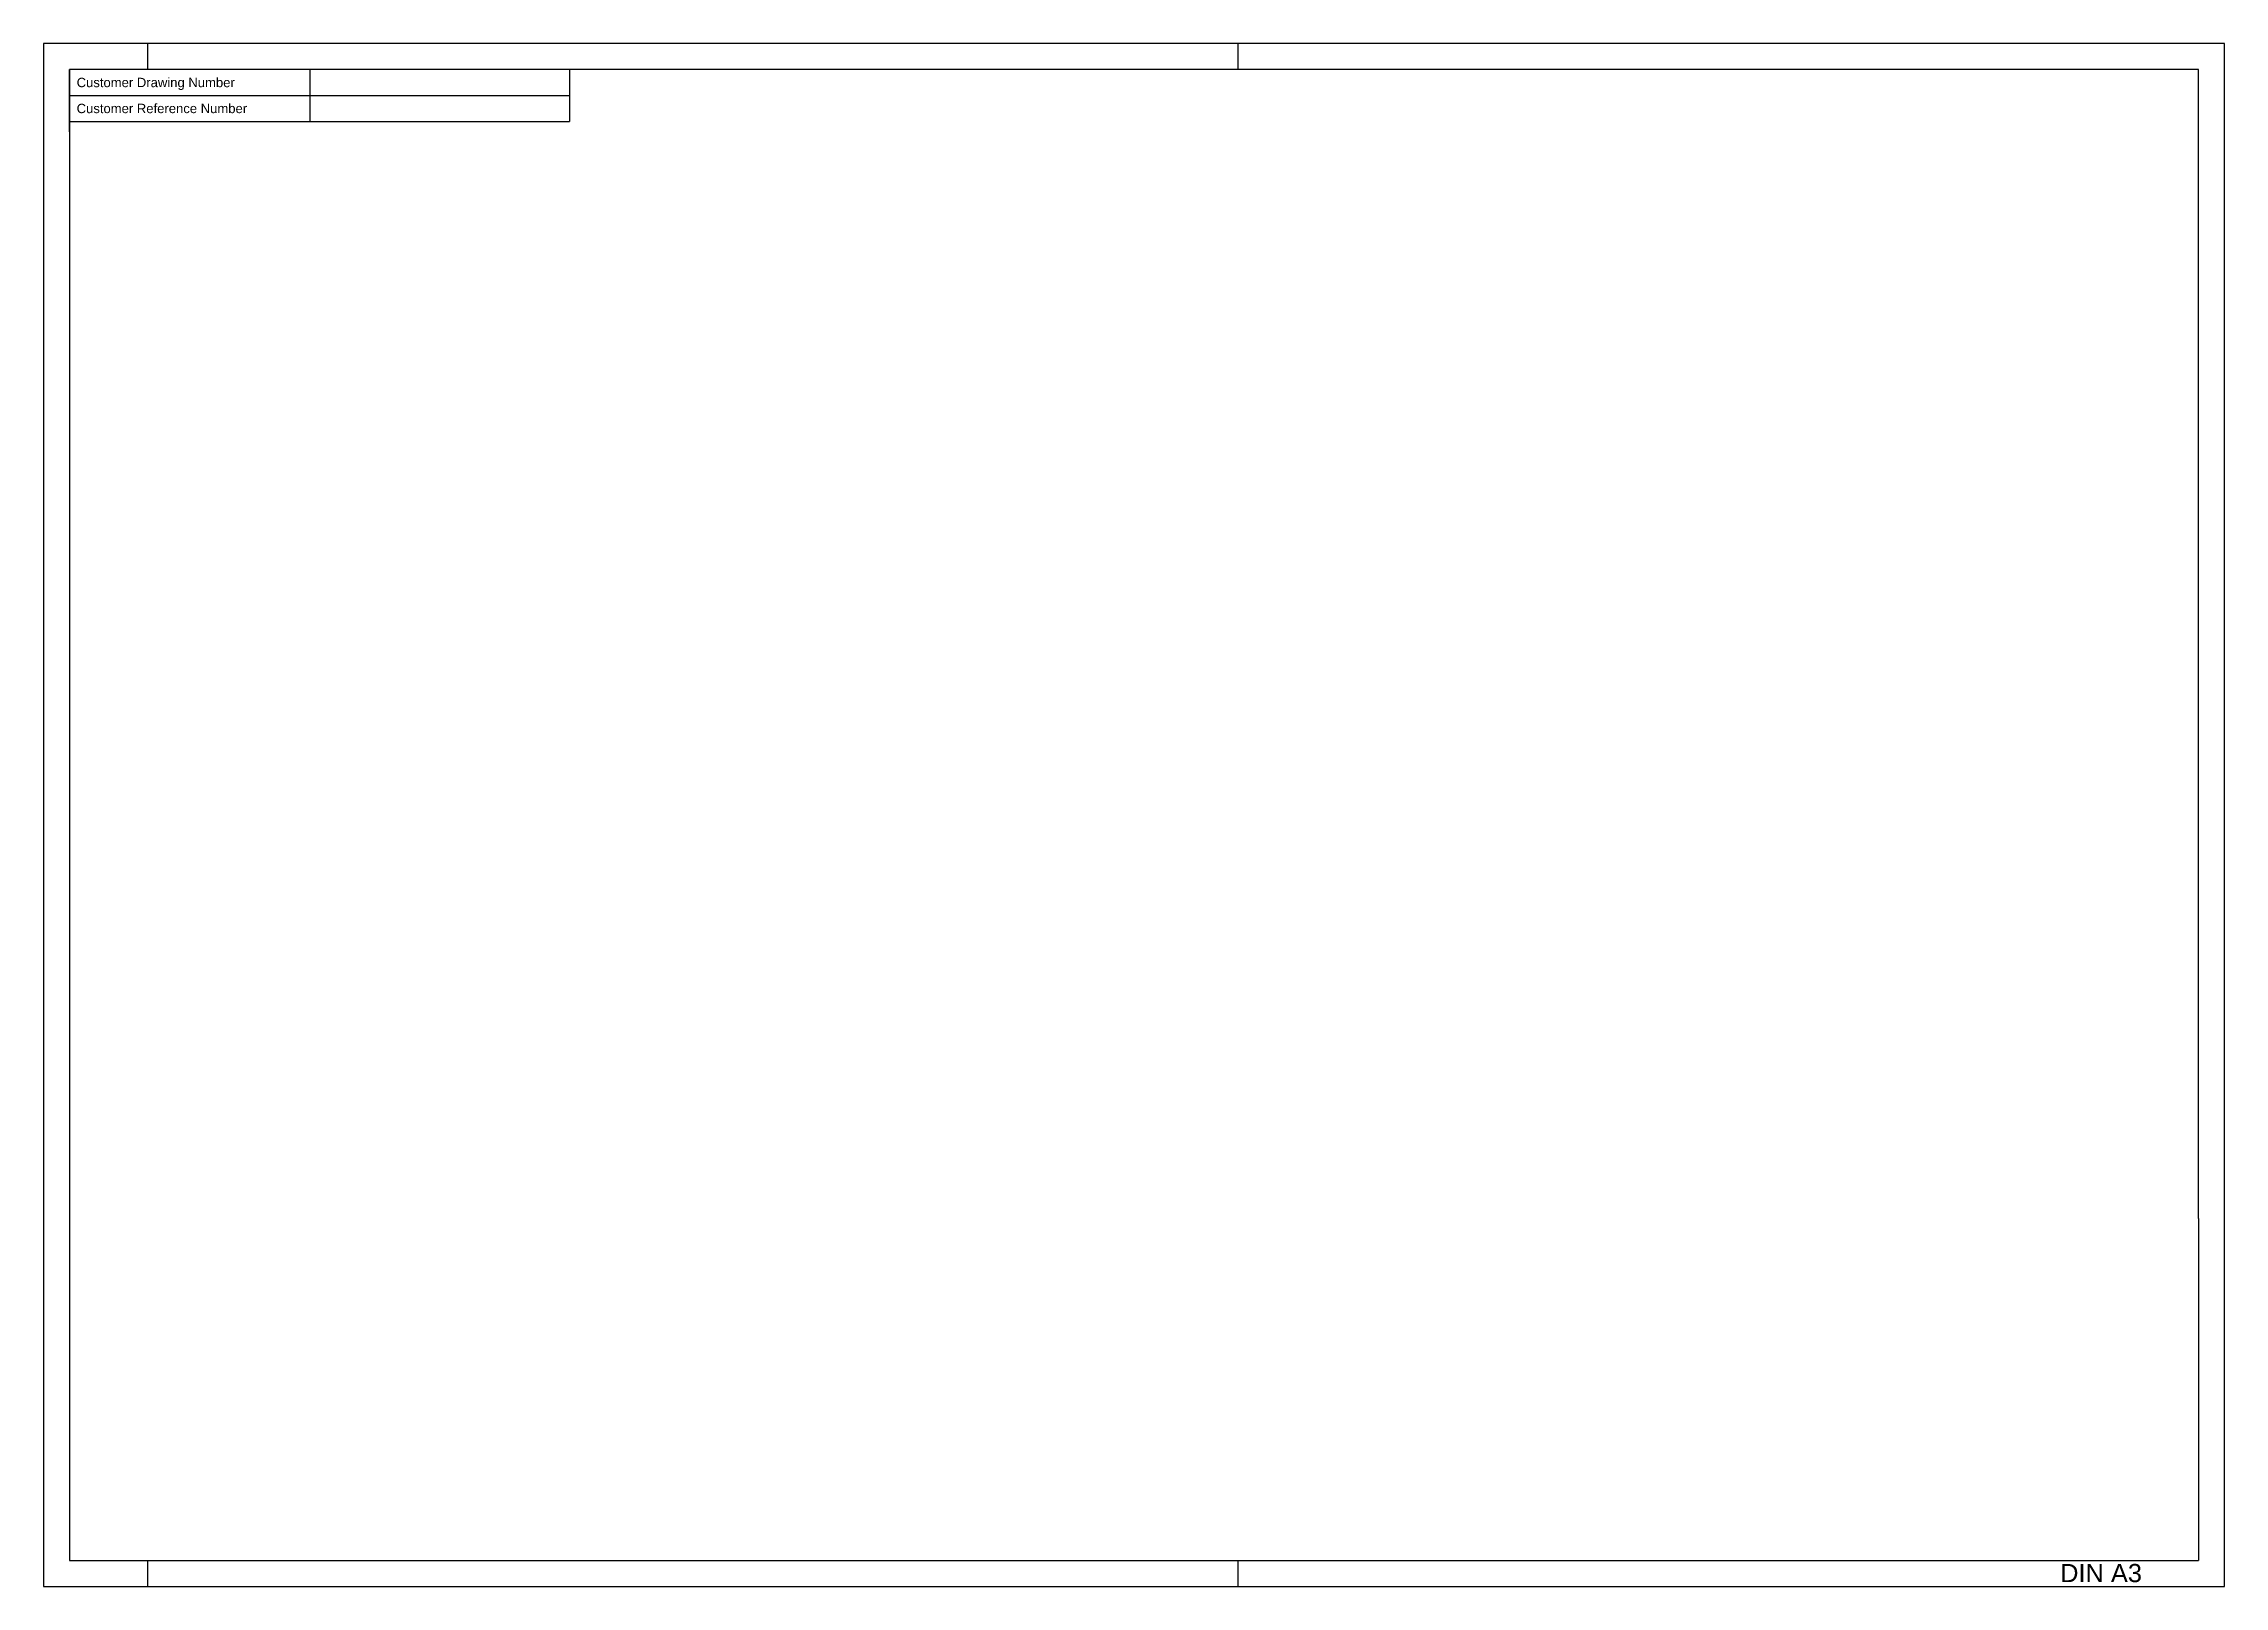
# Model space of a CAD drawing. Header units: millimetres. Extents: x -59 to 8965, y -1405 to 328.
# Drawn here: x 3145 to 3565, y -1405 to -1108 of the extents above; entities that cross this region are included whole.
import ezdxf

# ---------------------------------------------------------------- set-up
doc = ezdxf.new("R2010")
doc.units = ezdxf.units.MM
doc.header["$LTSCALE"] = 2
doc.layers.add('FRAME51', color=7, linetype='Continuous')
doc.styles.add('Arial', font='arial.ttf')
doc.styles.add('SIMPLEX', font='simplex.shx', dxfattribs={"width": 0.8})

# ---------------------------------------------------------------- blocks, each defined once
blk = doc.blocks.new('RAHMEN_RAHM-A3Q')
at = {"layer": 'FRAME51', "color": 3, "linetype": 'Continuous'}
for p, q in [((15, 292), (15, 287)), ((225, 292), (225, 287)), ((15, 0), (15, -5)), ((225, 0), (225, -5))]:
    blk.add_line(p, q, dxfattribs=at)
at = {"layer": 'FRAME51', "color": 4}
for p, q in [((0, 275), (0, 287)), ((410, 65.8), (410, 0)), ((232, 0), (410, 0))]:
    blk.add_line(p, q, dxfattribs=at)
at = {"layer": 'FRAME51', "color": 7, "linetype": 'Continuous'}
for p, q in [((46.25, 287), (46.25, 282)), ((0, 282), (96.25, 282)), ((46.25, 282), (46.25, 277))]:
    blk.add_line(p, q, dxfattribs=at)
at = {"layer": 'FRAME51', "color": 4, "linetype": 'Continuous'}
for p, q in [((96.25, 287), (96.25, 282)), ((96.25, 282), (96.25, 277)), ((0, 277), (96.25, 277)), ((410, 65.8), (410, 0)), ((232, 0), (410, 0))]:
    blk.add_line(p, q, dxfattribs=at)
at = {"layer": 'FRAME51', "color": 7, "linetype": 'Continuous'}
blk.add_lwpolyline([(415, -5), (415, 292), (-5, 292), (-5, -5)], close=True, dxfattribs=at)
at = {"layer": 'FRAME51', "color": 4}
blk.add_lwpolyline([(410, 65.8), (410, 287), (0, 287), (0, 0), (232, 0)], dxfattribs=at)
at = {"layer": 'FRAME51', "style": 'Arial'}
blk.add_text('DIN A3', height=3.5, dxfattribs=at).set_placement((383.37, -4.19))
for tag, p in [('CAD_KDZNR', (1.36, 283.62)), ('KDZNR', (47.61, 283.02)), ('CAD_KDMAT_PROMPT', (1.36, 278.62)), ('KDMAT', (47.61, 278.02))]:
    blk.add_attdef(tag, p, '', height=1.8, dxfattribs=at)
at = {"layer": 'FRAME51', "flags": 1}
for tag, p in [('FILENAME', (318.82, -2.19)), ('KBZ', (330.5, -2.19))]:
    blk.add_attdef(tag, p, '', height=1, dxfattribs=at)
at = {"layer": 'FRAME51', "style": 'SIMPLEX', "width": 0.7}
for tag, p in [('MADR_INIT', (335.63, -3.52)), ('DATUM', (361.13, -3.52))]:
    blk.add_attdef(tag, p, '', height=2.5, dxfattribs=at)

msp = doc.modelspace()

# ---------------------------------------------------------------- block references
at = {"layer": 'FRAME51'}
msp.add_blockref('RAHMEN_RAHM-A3Q', (3150, -1400), dxfattribs=at).add_auto_attribs({'CAD_KDZNR': 'Customer Drawing Number', 'CAD_KDMAT_PROMPT': 'Customer Reference Number'})

doc.saveas('drawing.dxf')
